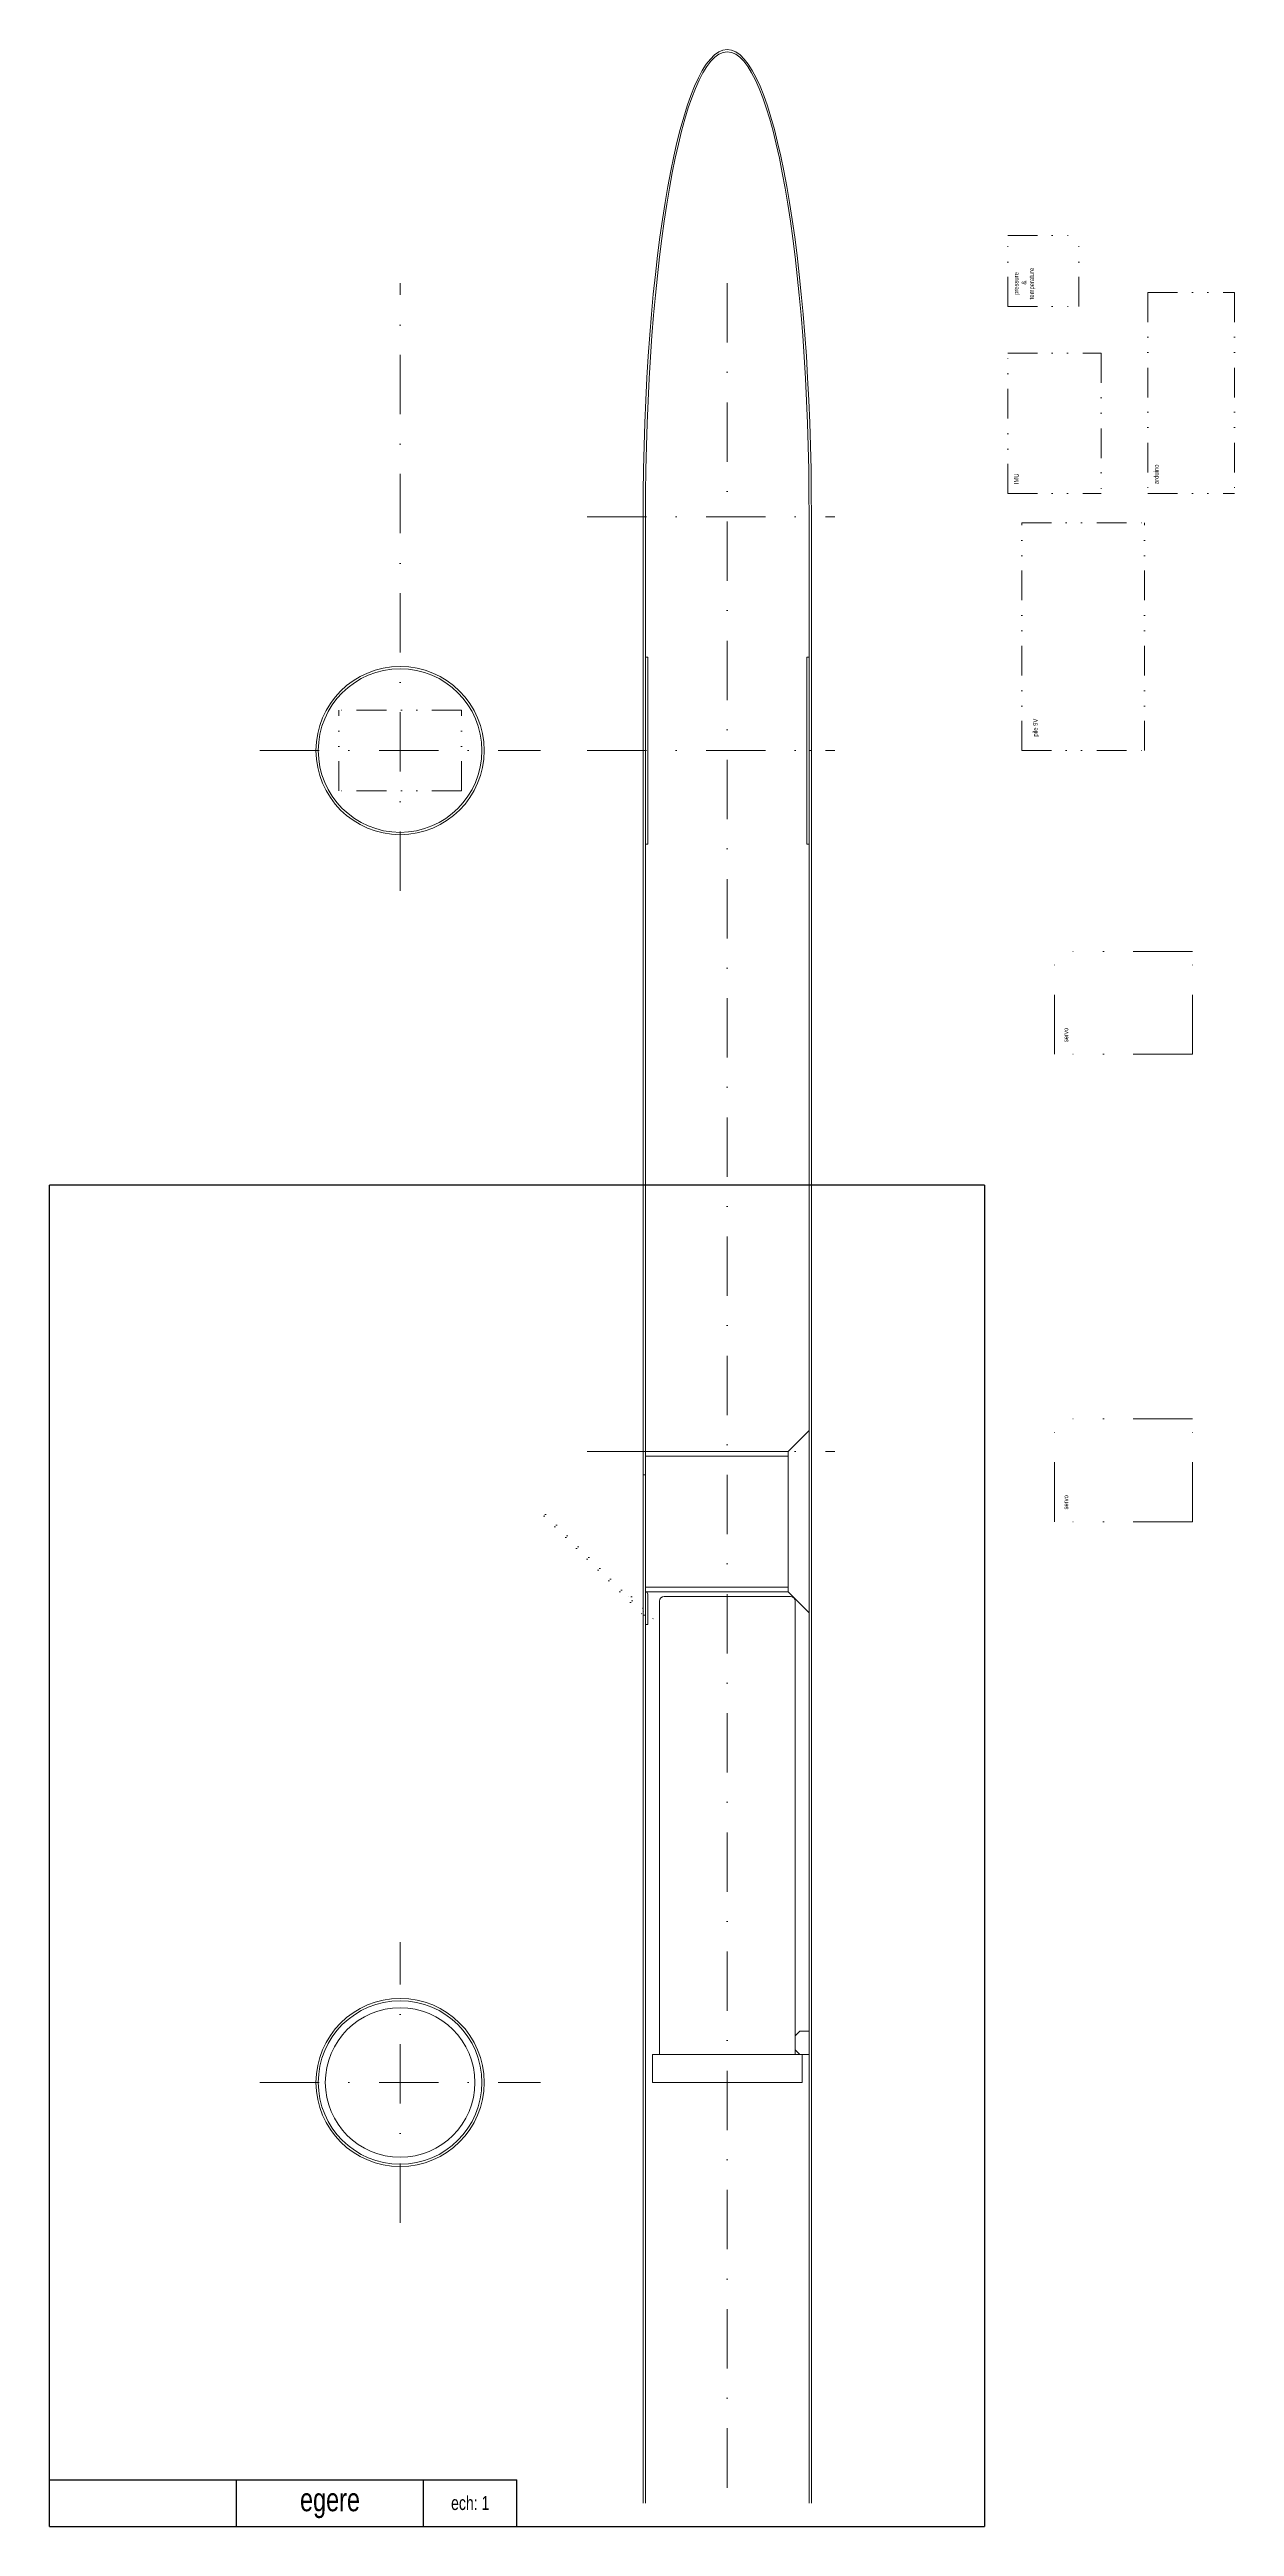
# Model space of a CAD drawing. Header units: millimetres. Extents: x 5 to 258, y 5 to 535.
import ezdxf

# ---------------------------------------------------------------- set-up
doc = ezdxf.new("R2010")
doc.units = ezdxf.units.MM
for name, pattern in [('DASHDOT', [25.4, 12.7, -6.35, 0, -6.35]), ('DIVIDE', [31.75, 12.7, -6.35, 0, -6.35, 0, -6.35]), ('DIVIDE2', [15.875, 6.35, -3.175, 0, -3.175, 0, -3.175]), ('DOT2', [3.175, 0, -3.175])]:
    doc.linetypes.add(name, pattern=pattern)
for name, color, linetype, lineweight in [('aero frein', 2, 'CONTINUOUS', 18), ('aero frein ouvert', 2, 'DOT2', 13), ('axes', 7, 'DASHDOT', 0), ('cartouche', 7, 'CONTINUOUS', 25), ('cone', 5, 'CONTINUOUS', 18), ('elec', 4, 'DIVIDE2', 18), ('moteur', 1, 'CONTINUOUS', 18), ('peau', 6, 'CONTINUOUS', 18), ('plaque de poussee', 8, 'CONTINUOUS', 13), ('servo', 7, 'DIVIDE', 18)]:
    doc.layers.add(name, color=color, linetype=linetype, lineweight=lineweight)
doc.styles.get("Standard").update_dxf_attribs({"font": 'txt', "width": 0.75})

msp = doc.modelspace()

# ---------------------------------------------------------------- linework, layer by layer
at = {"layer": 'aero frein'}
for p, q in [((132, 230), (132.5, 230)), ((132, 230), (132, 200)), ((132.5, 230), (132.5, 198)), ((132.5, 205), (132.5, 205)), ((133, 204.5), (133, 198)), ((132, 200), (132.5, 200)), ((133, 198), (132.5, 198))]:
    msp.add_line(p, q, dxfattribs=at)
msp.add_arc((132.5, 204.5), 0.5, 0, 90, dxfattribs=at)
at = {"layer": 'aero frein ouvert'}
for p, q in [((110.79, 221.21), (111.14, 221.57)), ((110.79, 221.21), (132, 200)), ((111.14, 221.57), (133.77, 198.94)), ((128.82, 203.89), (128.82, 203.89)), ((129.53, 203.89), (134.12, 199.29)), ((132, 200), (132.35, 200.35)), ((134.12, 199.29), (133.77, 198.94))]:
    msp.add_line(p, q, dxfattribs=at)
msp.add_arc((129.17, 203.54), 0.5, 45, 135, dxfattribs=at)
at = {"layer": 'axes'}
for p, q in [((80, 355), (80, 485)), ((150, 485), (150, 10)), ((120, 435), (173, 435)), ((50, 385), (110, 385)), ((120, 385), (173, 385)), ((120, 235), (173, 235)), ((80, 70), (80, 130)), ((50, 100), (110, 100))]:
    msp.add_line(p, q, dxfattribs=at)
at = {"layer": 'cartouche'}
for p, q in [((5, 5), (5, 292)), ((205, 292), (5, 292)), ((205, 292), (205, 5)), ((5, 15), (85, 15)), ((45, 5), (45, 15)), ((85, 5), (85, 15)), ((85, 15), (105, 15)), ((105, 5), (105, 15)), ((5, 5), (205, 5))]:
    msp.add_line(p, q, dxfattribs=at)
at = {"layer": 'cone'}
for p, q in [((132, 435), (132, 385)), ((132.5, 385), (132.5, 435)), ((167.5, 435), (167.5, 385)), ((168, 385), (168, 435)), ((133, 405), (132.5, 405)), ((133, 365), (133, 405)), ((167, 405), (167, 365)), ((167, 405), (167.5, 405)), ((132, 385), (132.5, 385)), ((132.5, 385), (132.5, 365)), ((168, 385), (167.5, 385)), ((167.5, 385), (167.5, 365)), ((133, 365), (132.5, 365)), ((167, 365), (167.5, 365))]:
    msp.add_line(p, q, dxfattribs=at)
for radius in [18, 17.5]:
    msp.add_circle((80, 385), radius, dxfattribs=at)
for major_axis, ratio in [((0, 100), 0.18), ((0, 99.5), 0.175879)]:
    msp.add_ellipse((150, 435), major_axis=major_axis, ratio=ratio, start_param=4.712389, end_param=1.570796, dxfattribs=at)
at = {"layer": 'elec'}
for p, q in [((210, 480), (210, 495.24)), ((210, 495.24), (225.24, 495.24)), ((225.24, 480), (225.24, 495.24)), ((240, 483), (240, 440)), ((240, 483), (258.5, 483)), ((258.5, 483), (258.5, 440)), ((210, 480), (225.24, 480)), ((210, 470), (230, 470)), ((210, 440), (210, 470)), ((230, 470), (230, 440)), ((210, 440), (230, 440)), ((240, 440), (258.5, 440)), ((213, 433.7), (239.25, 433.7)), ((213, 385), (213, 433.7)), ((239.25, 385), (239.25, 433.7)), ((93.13, 393.65), (66.88, 393.65)), ((66.88, 376.35), (66.88, 393.65)), ((93.13, 376.35), (93.13, 393.65)), ((213, 385), (239.25, 385)), ((93.13, 376.35), (66.88, 376.35))]:
    msp.add_line(p, q, dxfattribs=at)
at = {"layer": 'moteur'}
for p, q in [((135.5, 203), (135.5, 106)), ((136.5, 204), (163.5, 204)), ((164.5, 203), (164.5, 106)), ((134, 106), (134, 100)), ((134, 106), (166, 106)), ((166, 106), (166, 100)), ((134, 100), (166, 100))]:
    msp.add_line(p, q, dxfattribs=at)
msp.add_circle((80, 100), 16, dxfattribs=at)
for centre, start, end in [((136.5, 203), 90, 180), ((163.5, 203), 0, 90)]:
    msp.add_arc(centre, 1, start, end, dxfattribs=at)
at = {"layer": 'peau'}
for p, q in [((132, 385), (132, 230)), ((132.5, 385), (132.5, 230)), ((167.5, 385), (167.5, 10)), ((168, 385), (168, 10)), ((132, 230), (132.5, 230)), ((132, 200), (132, 10)), ((132.5, 200), (132, 200)), ((132.5, 200), (132.5, 10))]:
    msp.add_line(p, q, dxfattribs=at)
for radius in [18, 17.5]:
    msp.add_circle((80, 100), radius, dxfattribs=at)
at = {"layer": 'plaque de poussee'}
for p, q in [((163, 235), (167.5, 239.5)), ((163, 235), (132.5, 235)), ((163, 234), (132.5, 234)), ((163, 205), (163, 235)), ((163, 206), (132.5, 206)), ((132.5, 205), (132.5, 206)), ((132.5, 205), (163, 205)), ((163, 205), (167.5, 200.5)), ((164.5, 110), (165.5, 111)), ((164.5, 110), (164.5, 107)), ((165.5, 106), (164.5, 107)), ((167.5, 111), (165.5, 111)), ((165.5, 106), (167.5, 106)), ((167.5, 106), (167.5, 111))]:
    msp.add_line(p, q, dxfattribs=at)
at = {"layer": 'servo'}
for p, q in [((220, 320), (220, 342)), ((249.5, 342), (220, 342)), ((249.5, 320), (249.5, 342)), ((249.5, 320), (220, 320)), ((220, 220), (220, 242)), ((249.5, 242), (220, 242)), ((249.5, 220), (249.5, 242)), ((249.5, 220), (220, 220))]:
    msp.add_line(p, q, dxfattribs=at)

# ---------------------------------------------------------------- texts
at = {"layer": 'cartouche', "width": 100, "attachment_point": 5}
for s, insert, char_height in [('egere', (65, 10), 5), ('ech: 1', (95, 10), 3)]:
    msp.add_mtext(s, dxfattribs=dict(at, insert=insert, char_height=char_height))
at = {"layer": 'elec', "char_height": 1, "width": 100, "attachment_point": 5, "rotation": 90}
for s, insert in [('pressure\\P &\\Ptemperature', (213.61, 484.94)), ('arduino', (241.8, 444.11)), ('IMU', (211.83, 443.14)), ('pile 9V', (216.06, 389.91))]:
    msp.add_mtext(s, dxfattribs=dict(at, insert=insert))
at = {"layer": 'servo', "char_height": 1, "width": 100, "attachment_point": 5, "rotation": 90}
for insert in [(222.44, 324.14), (222.44, 224.14)]:
    msp.add_mtext('servo', dxfattribs=dict(at, insert=insert))

doc.saveas('drawing.dxf')
